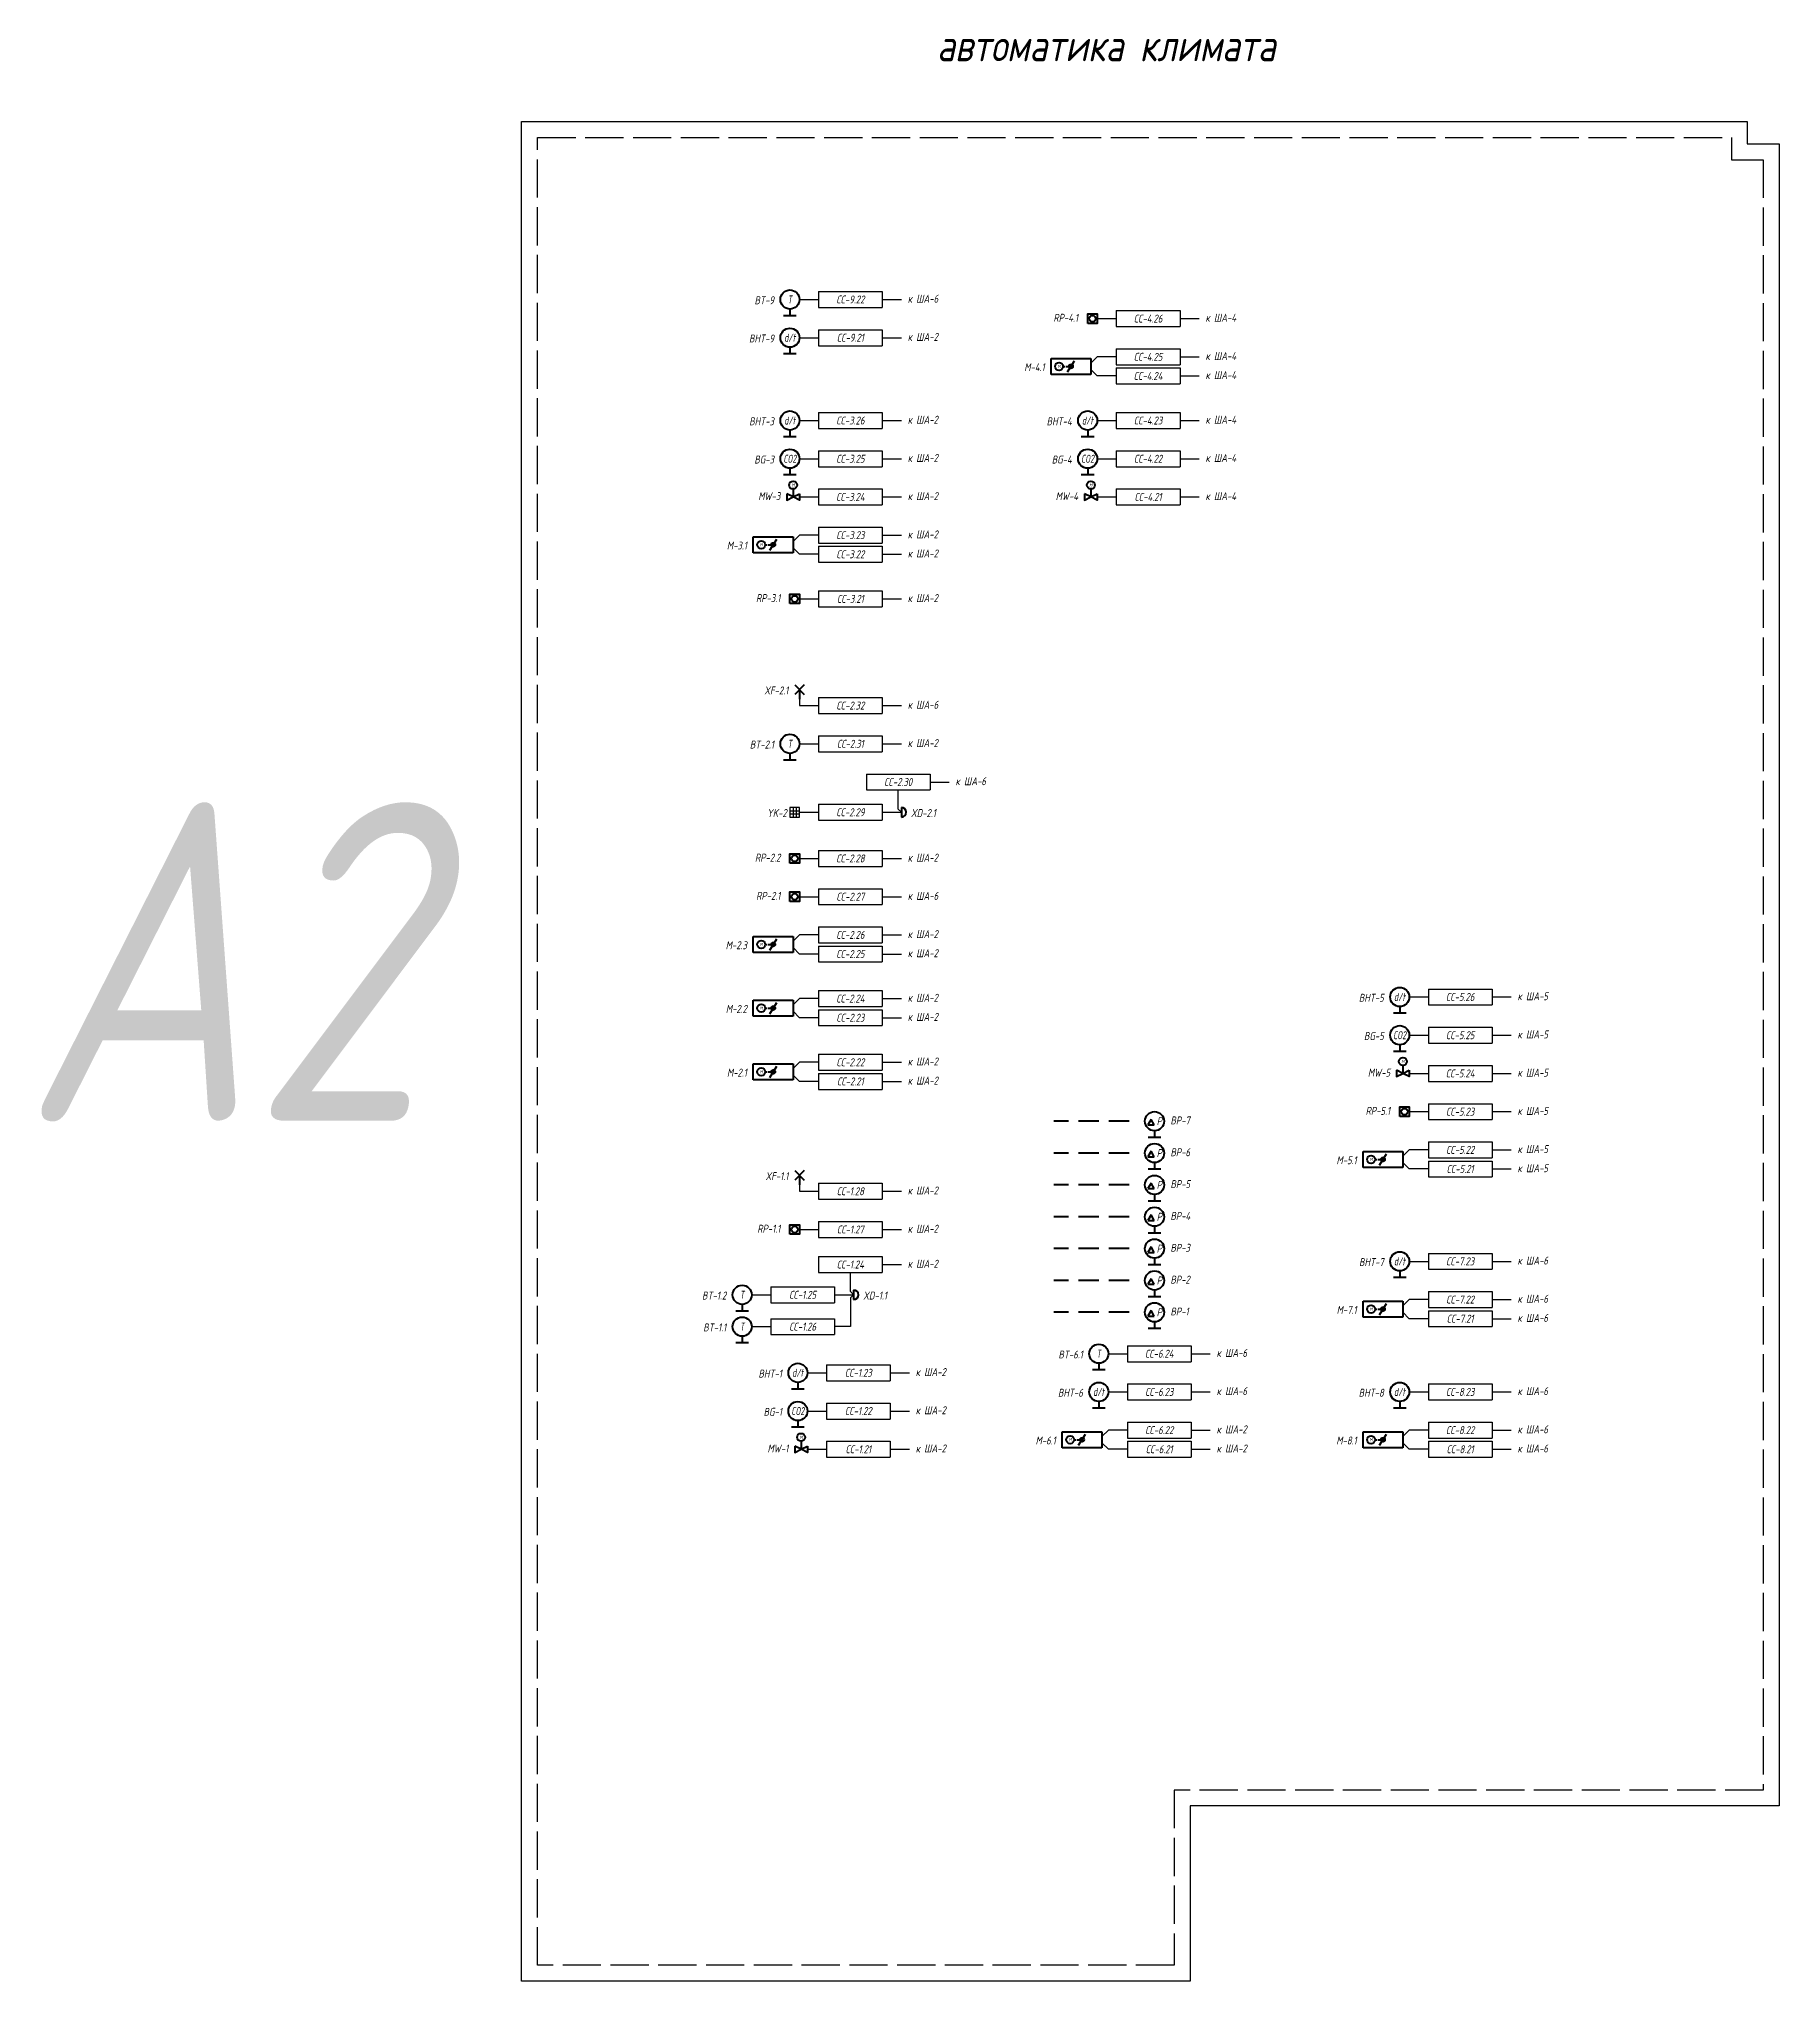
# Model space of a CAD drawing. Header units: millimetres. Extents: x -1048 to 3005, y -1068 to 487.
# Drawn here: x 1382 to 1928, y -452 to 158 of the extents above; entities that cross this region are included whole.
import ezdxf
from ezdxf.enums import TextEntityAlignment as Align

# ---------------------------------------------------------------- set-up
doc = ezdxf.new("R2010")
doc.units = ezdxf.units.MM
doc.linetypes.add('ACAD_ISO02W100', pattern=[15, 12, -3])
doc.linetypes.add('DASHED', pattern=[19.05, 12.7, -6.35])
doc.layers.add('noprint', color=2, linetype='Continuous', plot=False)
doc.styles.get("Standard").update_dxf_attribs({"font": 'arial.ttf'})
doc.styles.add('ГОСТ-ISOCPEUR', font='isocpeui.ttf', dxfattribs={"width": 0.8})
doc.linetypes.add('24AC', pattern='A,20,-5,["24AC",Standard,S=2.54,R=0,X=-5,Y=-1.27],-5', length=30)

msp = doc.modelspace()

# ---------------------------------------------------------------- texts
at = {"style": 'ГОСТ-ISOCPEUR', "width": 0.8}
for s, p in [('BT-9', (1612.76, 74.5)), ('RP-4.1', (1708.26, 69)), ('BHT-9', (1612.76, 62.5)), ('M-4.1', (1697.76, 53.5)), ('BHT-3', (1612.76, 36.5)), ('BHT-4', (1706.26, 36.5)), ('BG-3', (1612.76, 24.5)), ('BG-4', (1706.26, 24.5)), ('MW-3', (1614.76, 13)), ('MW-4', (1708.26, 13)), ('M-3.1', (1604.26, -2.5)), ('RP-3.1', (1614.76, -19)), ('XF-2.1', (1617.26, -48)), ('BT-2.1', (1612.76, -65)), ('YK-2', (1616.76, -86.5)), ('RP-2.2', (1614.76, -100.5)), ('RP-2.1', (1614.76, -112.5)), ('M-2.3', (1604.26, -128)), ('M-2.2', (1604.26, -148)), ('BHT-5', (1804.26, -144.5)), ('BG-5', (1804.26, -156.5)), ('M-2.1', (1604.26, -168)), ('MW-5', (1806.26, -168)), ('RP-5.1', (1806.26, -180)), ('M-5.1', (1795.76, -195.5)), ('XF-1.1', (1617.26, -200.5)), ('RP-1.1', (1614.76, -217)), ('BHT-7', (1804.26, -227.5)), ('BT-1.2', (1597.76, -238)), ('M-7.1', (1795.76, -242.5)), ('BT-1.1', (1597.76, -248)), ('BT-6.1', (1709.76, -256.5)), ('BHT-1', (1615.26, -262.5)), ('BHT-6', (1709.76, -268.5)), ('BHT-8', (1804.26, -268.5)), ('BG-1', (1615.26, -274.5)), ('MW-1', (1617.26, -286)), ('M-6.1', (1701.26, -283.5)), ('M-8.1', (1795.76, -283.5))]:
    msp.add_text(s, height=2.5, dxfattribs=at).set_placement(p, align=Align.RIGHT)
for s, p in [('к ША-6', (1654.76, 75)), ('к ША-4', (1748.26, 69)), ('к ША-2', (1654.76, 63)), ('к ША-4', (1748.26, 57)), ('к ША-4', (1748.26, 51)), ('к ША-2', (1654.76, 37)), ('к ША-4', (1748.26, 37)), ('к ША-2', (1654.76, 25)), ('к ША-4', (1748.26, 25)), ('к ША-2', (1654.76, 13)), ('к ША-4', (1748.26, 13)), ('к ША-2', (1654.76, 1)), ('к ША-2', (1654.76, -5)), ('к ША-2', (1654.76, -19)), ('к ША-6', (1654.76, -52.5)), ('к ША-2', (1654.76, -64.5)), ('к ША-6', (1669.76, -76.5)), ('XD-2.1', (1655.76, -86.5)), ('к ША-2', (1654.76, -100.5)), ('к ША-6', (1654.76, -112.5)), ('к ША-2', (1654.76, -124.5)), ('к ША-2', (1654.76, -130.5)), ('к ША-2', (1654.76, -144.5)), ('к ША-5', (1846.26, -144)), ('к ША-2', (1654.76, -150.5)), ('к ША-5', (1846.26, -156)), ('к ША-2', (1654.76, -164.5)), ('к ША-2', (1654.76, -170.5)), ('к ША-5', (1846.26, -168)), ('BP-7', (1737.26, -183)), ('к ША-5', (1846.26, -180)), ('BP-6', (1737.26, -193)), ('к ША-5', (1846.26, -192)), ('BP-5', (1737.26, -203)), ('к ША-5', (1846.26, -198)), ('к ША-2', (1654.76, -205)), ('BP-4', (1737.26, -213)), ('к ША-2', (1654.76, -217)), ('к ША-2', (1654.76, -228)), ('BP-3', (1737.26, -223)), ('к ША-6', (1846.26, -227)), ('BP-2', (1737.26, -233)), ('XD-1.1', (1640.76, -238)), ('к ША-6', (1846.26, -239)), ('BP-1', (1737.26, -243)), ('к ША-6', (1846.26, -245)), ('к ША-6', (1751.76, -256)), ('к ША-2', (1657.26, -262)), ('к ША-6', (1751.76, -268)), ('к ША-6', (1846.26, -268)), ('к ША-2', (1657.26, -274)), ('к ША-2', (1751.76, -280)), ('к ША-6', (1846.26, -280)), ('к ША-2', (1657.26, -286)), ('к ША-2', (1751.76, -286)), ('к ША-6', (1846.26, -286))]:
    msp.add_text(s, height=2.5, dxfattribs=at).set_placement(p)
at = {"layer": 'noprint', "style": 'ГОСТ-ISOCPEUR', "width": 0.8}
for s, height, p in [('автоматика климата', 10, (1663.93, 150.8)), ('А2', 100, (1376.2, -181.86))]:
    msp.add_text(s, height=height, dxfattribs=at).set_placement(p)

# ---------------------------------------------------------------- blocks, each defined once
blk = doc.blocks.new('вентиль с электроприводом')
at = {"color": 0, "linetype": 'DASHED', "lineweight": -2}
blk.add_line((0, 2.5), (0, 0), dxfattribs=at)
at = {"color": 0, "lineweight": -2}
for points in [[(-2, 1), (-2, -1), (0, 0), (-2, 1)], [(2, 1), (2, -1), (0, 0), (2, 1)]]:
    blk.add_lwpolyline(points, dxfattribs=at)
blk.add_circle((0, 3.75), 1.25, dxfattribs=at)
at = {"color": 0, "lineweight": -2, "style": 'ГОСТ-ISOCPEUR', "width": 0.8}
blk.add_text('M', height=1, rotation=360, dxfattribs=at).set_placement((0, 3.75), align=Align.MIDDLE_CENTER)
blk = doc.blocks.new('*T330')
at = {"color": 0, "lineweight": -2}
for p, q in [((0, 0), (20, 0)), ((0, 0), (0, -5)), ((20, 0), (20, -5)), ((0, -5), (20, -5))]:
    blk.add_line(p, q, dxfattribs=at)
at = {"color": 0, "insert": (10, -2.5), "char_height": 2.5, "width": 19, "attachment_point": 5, "style": 'ГОСТ-ISOCPEUR'}
blk.add_mtext('{СС-1.21}', dxfattribs=at)
blk = doc.blocks.new('датчик CO2')
at = {"color": 0, "lineweight": -2}
for p, q in [((-2, 0), (2, 0)), ((0, 2), (0, 0))]:
    blk.add_line(p, q, dxfattribs=at)
blk.add_circle((0, 5), 3, dxfattribs=at)
at = {"color": 0, "lineweight": -2, "style": 'ГОСТ-ISOCPEUR', "width": 0.6}
blk.add_text('CO2', height=2.5, rotation=360, dxfattribs=at).set_placement((-0.01, 5), align=Align.MIDDLE_CENTER)
blk = doc.blocks.new('*T331')
at = {"color": 0, "lineweight": -2}
for p, q in [((0, 0), (20, 0)), ((0, 0), (0, -5)), ((20, 0), (20, -5)), ((0, -5), (20, -5))]:
    blk.add_line(p, q, dxfattribs=at)
at = {"color": 0, "insert": (10, -2.5), "char_height": 2.5, "width": 19, "attachment_point": 5, "style": 'ГОСТ-ISOCPEUR'}
blk.add_mtext('{СС-1.22}', dxfattribs=at)
blk = doc.blocks.new('*T332')
at = {"color": 0, "lineweight": -2}
for p, q in [((0, 0), (20, 0)), ((0, 0), (0, -5)), ((20, 0), (20, -5)), ((0, -5), (20, -5))]:
    blk.add_line(p, q, dxfattribs=at)
at = {"color": 0, "insert": (10, -2.5), "char_height": 2.5, "width": 19, "attachment_point": 5, "style": 'ГОСТ-ISOCPEUR'}
blk.add_mtext('{СС-1.23}', dxfattribs=at)
blk = doc.blocks.new('датчик температуры и влажности')
at = {"color": 0, "lineweight": -2}
for p, q in [((-2, 0), (2, 0)), ((0, 2), (0, 0))]:
    blk.add_line(p, q, dxfattribs=at)
blk.add_circle((0, 5), 3, dxfattribs=at)
at = {"color": 0, "lineweight": -2, "style": 'ГОСТ-ISOCPEUR', "width": 0.6}
blk.add_text('d/t', height=2.5, rotation=360, dxfattribs=at).set_placement((-0.01, 5), align=Align.MIDDLE_CENTER)
blk = doc.blocks.new('*T334')
at = {"color": 0, "lineweight": -2}
for p, q in [((0, 0), (20, 0)), ((0, 0), (0, -5)), ((20, 0), (20, -5)), ((0, -5), (20, -5))]:
    blk.add_line(p, q, dxfattribs=at)
at = {"color": 0, "insert": (10, -2.5), "char_height": 2.5, "width": 19, "attachment_point": 5, "style": 'ГОСТ-ISOCPEUR'}
blk.add_mtext('{СС-6.24}', dxfattribs=at)
blk = doc.blocks.new('датчик температуры')
at = {"color": 0, "lineweight": -2}
for p, q in [((-2, 0), (2, 0)), ((0, 2), (0, 0))]:
    blk.add_line(p, q, dxfattribs=at)
blk.add_circle((0, 5), 3, dxfattribs=at)
at = {"color": 0, "lineweight": -2, "style": 'ГОСТ-ISOCPEUR', "width": 0.6}
blk.add_text('T', height=2.5, rotation=360, dxfattribs=at).set_placement((-0.01, 5), align=Align.MIDDLE_CENTER)
blk = doc.blocks.new('*T348')
at = {"color": 0, "lineweight": -2}
for p, q in [((0, 0), (20, 0)), ((0, 0), (0, -5)), ((20, 0), (20, -5)), ((0, -5), (20, -5))]:
    blk.add_line(p, q, dxfattribs=at)
at = {"color": 0, "insert": (10, -2.5), "char_height": 2.5, "width": 19, "attachment_point": 5, "style": 'ГОСТ-ISOCPEUR'}
blk.add_mtext('{СС-1.24}', dxfattribs=at)
blk = doc.blocks.new('коробка коммутационная')
at = {"color": 0, "lineweight": -2}
blk.add_line((0, 3), (0, 0), dxfattribs=at)
blk.add_arc((0, 1.5), 1.5, 270, 90, dxfattribs=at)
blk = doc.blocks.new('*T349')
at = {"color": 0, "lineweight": -2}
for p, q in [((0, 0), (20, 0)), ((0, 0), (0, -5)), ((20, 0), (20, -5)), ((0, -5), (20, -5))]:
    blk.add_line(p, q, dxfattribs=at)
at = {"color": 0, "insert": (10, -2.5), "char_height": 2.5, "width": 19, "attachment_point": 5, "style": 'ГОСТ-ISOCPEUR'}
blk.add_mtext('{СС-1.25}', dxfattribs=at)
blk = doc.blocks.new('*T350')
at = {"color": 0, "lineweight": -2}
for p, q in [((0, 0), (20, 0)), ((0, 0), (0, -5)), ((20, 0), (20, -5)), ((0, -5), (20, -5))]:
    blk.add_line(p, q, dxfattribs=at)
at = {"color": 0, "insert": (10, -2.5), "char_height": 2.5, "width": 19, "attachment_point": 5, "style": 'ГОСТ-ISOCPEUR'}
blk.add_mtext('{СС-1.26}', dxfattribs=at)
blk = doc.blocks.new('регулятор')
at = {"color": 0, "lineweight": -2}
blk.add_lwpolyline([(-1.5, -1.5), (-1.5, 1.5), (1.5, 1.5), (1.5, -1.5)], close=True, dxfattribs=at)
blk.add_circle((0, 0), 1, dxfattribs=at)
blk = doc.blocks.new('*T351')
at = {"color": 0, "lineweight": -2}
for p, q in [((0, 0), (20, 0)), ((0, 0), (0, -5)), ((20, 0), (20, -5)), ((0, -5), (20, -5))]:
    blk.add_line(p, q, dxfattribs=at)
at = {"color": 0, "insert": (10, -2.5), "char_height": 2.5, "width": 19, "attachment_point": 5, "style": 'ГОСТ-ISOCPEUR'}
blk.add_mtext('{СС-1.27}', dxfattribs=at)
blk = doc.blocks.new('дроссель d100')
at = {"color": 0, "lineweight": -2}
for p, q in [((0, 0), (0, 100)), ((0, 100), (250, 100)), ((250, 0), (0, 0)), ((103, 15), (147, 85)), ((250, 100), (250, 0))]:
    blk.add_line(p, q, dxfattribs=at)
at = {"color": 0, "linetype": 'DASHED', "lineweight": -2}
blk.add_line((75, 50), (125, 50), dxfattribs=at)
at = {"color": 0, "lineweight": -2}
for centre, radius in [((50, 50), 25), ((125, 50), 12.5)]:
    blk.add_circle(centre, radius, dxfattribs=at)
at = {"color": 0, "lineweight": -2, "style": 'ГОСТ-ISOCPEUR', "width": 0.8}
blk.add_text('M', height=20, dxfattribs=at).set_placement((50, 50), align=Align.MIDDLE_CENTER)
blk = doc.blocks.new('*T352')
at = {"color": 0, "lineweight": -2}
for p, q in [((0, 0), (20, 0)), ((0, 0), (0, -5)), ((20, 0), (20, -5)), ((0, -5), (20, -5))]:
    blk.add_line(p, q, dxfattribs=at)
at = {"color": 0, "insert": (10, -2.5), "char_height": 2.5, "width": 19, "attachment_point": 5, "style": 'ГОСТ-ISOCPEUR'}
blk.add_mtext('{СС-2.21}', dxfattribs=at)
blk = doc.blocks.new('*T353')
at = {"color": 0, "lineweight": -2}
for p, q in [((0, 0), (20, 0)), ((0, 0), (0, -5)), ((20, 0), (20, -5)), ((0, -5), (20, -5))]:
    blk.add_line(p, q, dxfattribs=at)
at = {"color": 0, "insert": (10, -2.5), "char_height": 2.5, "width": 19, "attachment_point": 5, "style": 'ГОСТ-ISOCPEUR'}
blk.add_mtext('{СС-2.22}', dxfattribs=at)
blk = doc.blocks.new('*T354')
at = {"color": 0, "lineweight": -2}
for p, q in [((0, 0), (20, 0)), ((0, 0), (0, -5)), ((20, 0), (20, -5)), ((0, -5), (20, -5))]:
    blk.add_line(p, q, dxfattribs=at)
at = {"color": 0, "insert": (10, -2.5), "char_height": 2.5, "width": 19, "attachment_point": 5, "style": 'ГОСТ-ISOCPEUR'}
blk.add_mtext('{СС-2.23}', dxfattribs=at)
blk = doc.blocks.new('*T355')
at = {"color": 0, "lineweight": -2}
for p, q in [((0, 0), (20, 0)), ((0, 0), (0, -5)), ((20, 0), (20, -5)), ((0, -5), (20, -5))]:
    blk.add_line(p, q, dxfattribs=at)
at = {"color": 0, "insert": (10, -2.5), "char_height": 2.5, "width": 19, "attachment_point": 5, "style": 'ГОСТ-ISOCPEUR'}
blk.add_mtext('{СС-2.24}', dxfattribs=at)
blk = doc.blocks.new('*T356')
at = {"color": 0, "lineweight": -2}
for p, q in [((0, 0), (20, 0)), ((0, 0), (0, -5)), ((20, 0), (20, -5)), ((0, -5), (20, -5))]:
    blk.add_line(p, q, dxfattribs=at)
at = {"color": 0, "insert": (10, -2.5), "char_height": 2.5, "width": 19, "attachment_point": 5, "style": 'ГОСТ-ISOCPEUR'}
blk.add_mtext('{СС-2.25}', dxfattribs=at)
blk = doc.blocks.new('*T357')
at = {"color": 0, "lineweight": -2}
for p, q in [((0, 0), (20, 0)), ((0, 0), (0, -5)), ((20, 0), (20, -5)), ((0, -5), (20, -5))]:
    blk.add_line(p, q, dxfattribs=at)
at = {"color": 0, "insert": (10, -2.5), "char_height": 2.5, "width": 19, "attachment_point": 5, "style": 'ГОСТ-ISOCPEUR'}
blk.add_mtext('{СС-2.26}', dxfattribs=at)
blk = doc.blocks.new('*T358')
at = {"color": 0, "lineweight": -2}
for p, q in [((0, 0), (20, 0)), ((0, 0), (0, -5)), ((20, 0), (20, -5)), ((0, -5), (20, -5))]:
    blk.add_line(p, q, dxfattribs=at)
at = {"color": 0, "insert": (10, -2.5), "char_height": 2.5, "width": 19, "attachment_point": 5, "style": 'ГОСТ-ISOCPEUR'}
blk.add_mtext('{СС-2.27}', dxfattribs=at)
blk = doc.blocks.new('*T359')
at = {"color": 0, "lineweight": -2}
for p, q in [((0, 0), (20, 0)), ((0, 0), (0, -5)), ((20, 0), (20, -5)), ((0, -5), (20, -5))]:
    blk.add_line(p, q, dxfattribs=at)
at = {"color": 0, "insert": (10, -2.5), "char_height": 2.5, "width": 19, "attachment_point": 5, "style": 'ГОСТ-ISOCPEUR'}
blk.add_mtext('{СС-2.28}', dxfattribs=at)
blk = doc.blocks.new('клавиатура ОС')
at = {"color": 0}
for p, q in [((0, 2), (3, 2)), ((0, 1), (3, 1)), ((1, 3), (1, 0)), ((2, 3), (2, 0))]:
    blk.add_line(p, q, dxfattribs=at)
blk.add_lwpolyline([(0, 0), (3, 0), (3, 3), (0, 3)], close=True, dxfattribs=at)
blk = doc.blocks.new('*T360')
at = {"color": 0, "lineweight": -2}
for p, q in [((0, 0), (20, 0)), ((0, 0), (0, -5)), ((20, 0), (20, -5)), ((0, -5), (20, -5))]:
    blk.add_line(p, q, dxfattribs=at)
at = {"color": 0, "insert": (10, -2.5), "char_height": 2.5, "width": 19, "attachment_point": 5, "style": 'ГОСТ-ISOCPEUR'}
blk.add_mtext('{СС-2.29}', dxfattribs=at)
blk = doc.blocks.new('*T361')
at = {"color": 0, "lineweight": -2}
for p, q in [((0, 0), (20, 0)), ((0, 0), (0, -5)), ((20, 0), (20, -5)), ((0, -5), (20, -5))]:
    blk.add_line(p, q, dxfattribs=at)
at = {"color": 0, "insert": (10, -2.5), "char_height": 2.5, "width": 19, "attachment_point": 5, "style": 'ГОСТ-ISOCPEUR'}
blk.add_mtext('{СС-2.30}', dxfattribs=at)
blk = doc.blocks.new('*T362')
at = {"color": 0, "lineweight": -2}
for p, q in [((0, 0), (20, 0)), ((0, 0), (0, -5)), ((20, 0), (20, -5)), ((0, -5), (20, -5))]:
    blk.add_line(p, q, dxfattribs=at)
at = {"color": 0, "insert": (10, -2.5), "char_height": 2.5, "width": 19, "attachment_point": 5, "style": 'ГОСТ-ISOCPEUR'}
blk.add_mtext('{СС-3.21}', dxfattribs=at)
blk = doc.blocks.new('*T363')
at = {"color": 0, "lineweight": -2}
for p, q in [((0, 0), (20, 0)), ((0, 0), (0, -5)), ((20, 0), (20, -5)), ((0, -5), (20, -5))]:
    blk.add_line(p, q, dxfattribs=at)
at = {"color": 0, "insert": (10, -2.5), "char_height": 2.5, "width": 19, "attachment_point": 5, "style": 'ГОСТ-ISOCPEUR'}
blk.add_mtext('{СС-3.22}', dxfattribs=at)
blk = doc.blocks.new('*T364')
at = {"color": 0, "lineweight": -2}
for p, q in [((0, 0), (20, 0)), ((0, 0), (0, -5)), ((20, 0), (20, -5)), ((0, -5), (20, -5))]:
    blk.add_line(p, q, dxfattribs=at)
at = {"color": 0, "insert": (10, -2.5), "char_height": 2.5, "width": 19, "attachment_point": 5, "style": 'ГОСТ-ISOCPEUR'}
blk.add_mtext('{СС-3.23}', dxfattribs=at)
blk = doc.blocks.new('*T365')
at = {"color": 0, "lineweight": -2}
for p, q in [((0, 0), (20, 0)), ((0, 0), (0, -5)), ((20, 0), (20, -5)), ((0, -5), (20, -5))]:
    blk.add_line(p, q, dxfattribs=at)
at = {"color": 0, "insert": (10, -2.5), "char_height": 2.5, "width": 19, "attachment_point": 5, "style": 'ГОСТ-ISOCPEUR'}
blk.add_mtext('{СС-3.24}', dxfattribs=at)
blk = doc.blocks.new('*T366')
at = {"color": 0, "lineweight": -2}
for p, q in [((0, 0), (20, 0)), ((0, 0), (0, -5)), ((20, 0), (20, -5)), ((0, -5), (20, -5))]:
    blk.add_line(p, q, dxfattribs=at)
at = {"color": 0, "insert": (10, -2.5), "char_height": 2.5, "width": 19, "attachment_point": 5, "style": 'ГОСТ-ISOCPEUR'}
blk.add_mtext('{СС-3.25}', dxfattribs=at)
blk = doc.blocks.new('*T367')
at = {"color": 0, "lineweight": -2}
for p, q in [((0, 0), (20, 0)), ((0, 0), (0, -5)), ((20, 0), (20, -5)), ((0, -5), (20, -5))]:
    blk.add_line(p, q, dxfattribs=at)
at = {"color": 0, "insert": (10, -2.5), "char_height": 2.5, "width": 19, "attachment_point": 5, "style": 'ГОСТ-ISOCPEUR'}
blk.add_mtext('{СС-3.26}', dxfattribs=at)
blk = doc.blocks.new('*T368')
at = {"color": 0, "lineweight": -2}
for p, q in [((0, 0), (20, 0)), ((0, 0), (0, -5)), ((20, 0), (20, -5)), ((0, -5), (20, -5))]:
    blk.add_line(p, q, dxfattribs=at)
at = {"color": 0, "insert": (10, -2.5), "char_height": 2.5, "width": 19, "attachment_point": 5, "style": 'ГОСТ-ISOCPEUR'}
blk.add_mtext('{СС-9.21}', dxfattribs=at)
blk = doc.blocks.new('*T369')
at = {"color": 0, "lineweight": -2}
for p, q in [((0, 0), (20, 0)), ((0, 0), (0, -5)), ((20, 0), (20, -5)), ((0, -5), (20, -5))]:
    blk.add_line(p, q, dxfattribs=at)
at = {"color": 0, "insert": (10, -2.5), "char_height": 2.5, "width": 19, "attachment_point": 5, "style": 'ГОСТ-ISOCPEUR'}
blk.add_mtext('{СС-9.22}', dxfattribs=at)
blk = doc.blocks.new('*T370')
at = {"color": 0, "lineweight": -2}
for p, q in [((0, 0), (20, 0)), ((0, 0), (0, -5)), ((20, 0), (20, -5)), ((0, -5), (20, -5))]:
    blk.add_line(p, q, dxfattribs=at)
at = {"color": 0, "insert": (10, -2.5), "char_height": 2.5, "width": 19, "attachment_point": 5, "style": 'ГОСТ-ISOCPEUR'}
blk.add_mtext('{СС-6.21}', dxfattribs=at)
blk = doc.blocks.new('*T371')
at = {"color": 0, "lineweight": -2}
for p, q in [((0, 0), (20, 0)), ((0, 0), (0, -5)), ((20, 0), (20, -5)), ((0, -5), (20, -5))]:
    blk.add_line(p, q, dxfattribs=at)
at = {"color": 0, "insert": (10, -2.5), "char_height": 2.5, "width": 19, "attachment_point": 5, "style": 'ГОСТ-ISOCPEUR'}
blk.add_mtext('{СС-6.22}', dxfattribs=at)
blk = doc.blocks.new('*T372')
at = {"color": 0, "lineweight": -2}
for p, q in [((0, 0), (20, 0)), ((0, 0), (0, -5)), ((20, 0), (20, -5)), ((0, -5), (20, -5))]:
    blk.add_line(p, q, dxfattribs=at)
at = {"color": 0, "insert": (10, -2.5), "char_height": 2.5, "width": 19, "attachment_point": 5, "style": 'ГОСТ-ISOCPEUR'}
blk.add_mtext('{СС-6.23}', dxfattribs=at)
blk = doc.blocks.new('*T374')
at = {"color": 0, "lineweight": -2}
for p, q in [((0, 0), (20, 0)), ((0, 0), (0, -5)), ((20, 0), (20, -5)), ((0, -5), (20, -5))]:
    blk.add_line(p, q, dxfattribs=at)
at = {"color": 0, "insert": (10, -2.5), "char_height": 2.5, "width": 19, "attachment_point": 5, "style": 'ГОСТ-ISOCPEUR'}
blk.add_mtext('{СС-5.21}', dxfattribs=at)
blk = doc.blocks.new('*T375')
at = {"color": 0, "lineweight": -2}
for p, q in [((0, 0), (20, 0)), ((0, 0), (0, -5)), ((20, 0), (20, -5)), ((0, -5), (20, -5))]:
    blk.add_line(p, q, dxfattribs=at)
at = {"color": 0, "insert": (10, -2.5), "char_height": 2.5, "width": 19, "attachment_point": 5, "style": 'ГОСТ-ISOCPEUR'}
blk.add_mtext('{СС-5.22}', dxfattribs=at)
blk = doc.blocks.new('*T376')
at = {"color": 0, "lineweight": -2}
for p, q in [((0, 0), (20, 0)), ((0, 0), (0, -5)), ((20, 0), (20, -5)), ((0, -5), (20, -5))]:
    blk.add_line(p, q, dxfattribs=at)
at = {"color": 0, "insert": (10, -2.5), "char_height": 2.5, "width": 19, "attachment_point": 5, "style": 'ГОСТ-ISOCPEUR'}
blk.add_mtext('{СС-5.23}', dxfattribs=at)
blk = doc.blocks.new('*T377')
at = {"color": 0, "lineweight": -2}
for p, q in [((0, 0), (20, 0)), ((0, 0), (0, -5)), ((20, 0), (20, -5)), ((0, -5), (20, -5))]:
    blk.add_line(p, q, dxfattribs=at)
at = {"color": 0, "insert": (10, -2.5), "char_height": 2.5, "width": 19, "attachment_point": 5, "style": 'ГОСТ-ISOCPEUR'}
blk.add_mtext('{СС-5.24}', dxfattribs=at)
blk = doc.blocks.new('*T378')
at = {"color": 0, "lineweight": -2}
for p, q in [((0, 0), (20, 0)), ((0, 0), (0, -5)), ((20, 0), (20, -5)), ((0, -5), (20, -5))]:
    blk.add_line(p, q, dxfattribs=at)
at = {"color": 0, "insert": (10, -2.5), "char_height": 2.5, "width": 19, "attachment_point": 5, "style": 'ГОСТ-ISOCPEUR'}
blk.add_mtext('{СС-5.25}', dxfattribs=at)
blk = doc.blocks.new('*T379')
at = {"color": 0, "lineweight": -2}
for p, q in [((0, 0), (20, 0)), ((0, 0), (0, -5)), ((20, 0), (20, -5)), ((0, -5), (20, -5))]:
    blk.add_line(p, q, dxfattribs=at)
at = {"color": 0, "insert": (10, -2.5), "char_height": 2.5, "width": 19, "attachment_point": 5, "style": 'ГОСТ-ISOCPEUR'}
blk.add_mtext('{СС-5.26}', dxfattribs=at)
blk = doc.blocks.new('*T380')
at = {"color": 0, "lineweight": -2}
for p, q in [((0, 0), (20, 0)), ((0, 0), (0, -5)), ((20, 0), (20, -5)), ((0, -5), (20, -5))]:
    blk.add_line(p, q, dxfattribs=at)
at = {"color": 0, "insert": (10, -2.5), "char_height": 2.5, "width": 19, "attachment_point": 5, "style": 'ГОСТ-ISOCPEUR'}
blk.add_mtext('{СС-8.21}', dxfattribs=at)
blk = doc.blocks.new('*T381')
at = {"color": 0, "lineweight": -2}
for p, q in [((0, 0), (20, 0)), ((0, 0), (0, -5)), ((20, 0), (20, -5)), ((0, -5), (20, -5))]:
    blk.add_line(p, q, dxfattribs=at)
at = {"color": 0, "insert": (10, -2.5), "char_height": 2.5, "width": 19, "attachment_point": 5, "style": 'ГОСТ-ISOCPEUR'}
blk.add_mtext('{СС-8.22}', dxfattribs=at)
blk = doc.blocks.new('*T382')
at = {"color": 0, "lineweight": -2}
for p, q in [((0, 0), (20, 0)), ((0, 0), (0, -5)), ((20, 0), (20, -5)), ((0, -5), (20, -5))]:
    blk.add_line(p, q, dxfattribs=at)
at = {"color": 0, "insert": (10, -2.5), "char_height": 2.5, "width": 19, "attachment_point": 5, "style": 'ГОСТ-ISOCPEUR'}
blk.add_mtext('{СС-8.23}', dxfattribs=at)
blk = doc.blocks.new('*T383')
at = {"color": 0, "lineweight": -2}
for p, q in [((0, 0), (20, 0)), ((0, 0), (0, -5)), ((20, 0), (20, -5)), ((0, -5), (20, -5))]:
    blk.add_line(p, q, dxfattribs=at)
at = {"color": 0, "insert": (10, -2.5), "char_height": 2.5, "width": 19, "attachment_point": 5, "style": 'ГОСТ-ISOCPEUR'}
blk.add_mtext('{СС-7.21}', dxfattribs=at)
blk = doc.blocks.new('*T384')
at = {"color": 0, "lineweight": -2}
for p, q in [((0, 0), (20, 0)), ((0, 0), (0, -5)), ((20, 0), (20, -5)), ((0, -5), (20, -5))]:
    blk.add_line(p, q, dxfattribs=at)
at = {"color": 0, "insert": (10, -2.5), "char_height": 2.5, "width": 19, "attachment_point": 5, "style": 'ГОСТ-ISOCPEUR'}
blk.add_mtext('{СС-7.22}', dxfattribs=at)
blk = doc.blocks.new('*T385')
at = {"color": 0, "lineweight": -2}
for p, q in [((0, 0), (20, 0)), ((0, 0), (0, -5)), ((20, 0), (20, -5)), ((0, -5), (20, -5))]:
    blk.add_line(p, q, dxfattribs=at)
at = {"color": 0, "insert": (10, -2.5), "char_height": 2.5, "width": 19, "attachment_point": 5, "style": 'ГОСТ-ISOCPEUR'}
blk.add_mtext('{СС-7.23}', dxfattribs=at)
blk = doc.blocks.new('датчик давления')
at = {"color": 0, "lineweight": -2}
for p, q in [((-1.09, 5.56), (-2.09, 3.83)), ((-2.09, 3.83), (-0.09, 3.83)), ((-2, 0), (2, 0)), ((-0.09, 3.83), (-1.09, 5.56)), ((0, 2), (0, 0))]:
    blk.add_line(p, q, dxfattribs=at)
blk.add_circle((0, 5), 3, dxfattribs=at)
at = {"color": 0, "lineweight": -2, "style": 'ГОСТ-ISOCPEUR', "width": 0.8}
blk.add_text('P', height=2.5, rotation=360, dxfattribs=at).set_placement((1.5, 5), align=Align.MIDDLE_CENTER)
blk = doc.blocks.new('*T386')
at = {"color": 0, "lineweight": -2}
for p, q in [((0, 0), (20, 0)), ((0, 0), (0, -5)), ((20, 0), (20, -5)), ((0, -5), (20, -5))]:
    blk.add_line(p, q, dxfattribs=at)
at = {"color": 0, "insert": (10, -2.5), "char_height": 2.5, "width": 19, "attachment_point": 5, "style": 'ГОСТ-ISOCPEUR'}
blk.add_mtext('{СС-2.31}', dxfattribs=at)
blk = doc.blocks.new('*T387')
at = {"color": 0, "lineweight": -2}
for p, q in [((0, 0), (20, 0)), ((0, 0), (0, -5)), ((20, 0), (20, -5)), ((0, -5), (20, -5))]:
    blk.add_line(p, q, dxfattribs=at)
at = {"color": 0, "insert": (10, -2.5), "char_height": 2.5, "width": 19, "attachment_point": 5, "style": 'ГОСТ-ISOCPEUR'}
blk.add_mtext('{СС-4.21}', dxfattribs=at)
blk = doc.blocks.new('*T388')
at = {"color": 0, "lineweight": -2}
for p, q in [((0, 0), (20, 0)), ((0, 0), (0, -5)), ((20, 0), (20, -5)), ((0, -5), (20, -5))]:
    blk.add_line(p, q, dxfattribs=at)
at = {"color": 0, "insert": (10, -2.5), "char_height": 2.5, "width": 19, "attachment_point": 5, "style": 'ГОСТ-ISOCPEUR'}
blk.add_mtext('{СС-4.22}', dxfattribs=at)
blk = doc.blocks.new('*T389')
at = {"color": 0, "lineweight": -2}
for p, q in [((0, 0), (20, 0)), ((0, 0), (0, -5)), ((20, 0), (20, -5)), ((0, -5), (20, -5))]:
    blk.add_line(p, q, dxfattribs=at)
at = {"color": 0, "insert": (10, -2.5), "char_height": 2.5, "width": 19, "attachment_point": 5, "style": 'ГОСТ-ISOCPEUR'}
blk.add_mtext('{СС-4.23}', dxfattribs=at)
blk = doc.blocks.new('*T390')
at = {"color": 0, "lineweight": -2}
for p, q in [((0, 0), (20, 0)), ((0, 0), (0, -5)), ((20, 0), (20, -5)), ((0, -5), (20, -5))]:
    blk.add_line(p, q, dxfattribs=at)
at = {"color": 0, "insert": (10, -2.5), "char_height": 2.5, "width": 19, "attachment_point": 5, "style": 'ГОСТ-ISOCPEUR'}
blk.add_mtext('{СС-4.24}', dxfattribs=at)
blk = doc.blocks.new('*T391')
at = {"color": 0, "lineweight": -2}
for p, q in [((0, 0), (20, 0)), ((0, 0), (0, -5)), ((20, 0), (20, -5)), ((0, -5), (20, -5))]:
    blk.add_line(p, q, dxfattribs=at)
at = {"color": 0, "insert": (10, -2.5), "char_height": 2.5, "width": 19, "attachment_point": 5, "style": 'ГОСТ-ISOCPEUR'}
blk.add_mtext('{СС-4.25}', dxfattribs=at)
blk = doc.blocks.new('*T392')
at = {"color": 0, "lineweight": -2}
for p, q in [((0, 0), (20, 0)), ((0, 0), (0, -5)), ((20, 0), (20, -5)), ((0, -5), (20, -5))]:
    blk.add_line(p, q, dxfattribs=at)
at = {"color": 0, "insert": (10, -2.5), "char_height": 2.5, "width": 19, "attachment_point": 5, "style": 'ГОСТ-ISOCPEUR'}
blk.add_mtext('{СС-4.26}', dxfattribs=at)
blk = doc.blocks.new('*T468')
at = {"color": 0, "lineweight": -2}
for p, q in [((0, 0), (20, 0)), ((0, 0), (0, -5)), ((20, 0), (20, -5)), ((0, -5), (20, -5))]:
    blk.add_line(p, q, dxfattribs=at)
at = {"color": 0, "insert": (10, -2.5), "char_height": 2.5, "width": 19, "attachment_point": 5, "style": 'ГОСТ-ISOCPEUR'}
blk.add_mtext('{СС-1.28}', dxfattribs=at)
blk = doc.blocks.new('стац. точка')
at = {"color": 0, "lineweight": -2}
for p, q in [((-1.5, 1.5), (1.5, -1.5)), ((1.5, 1.5), (-1.5, -1.5)), ((0, 0), (0, -3))]:
    blk.add_line(p, q, dxfattribs=at)
blk = doc.blocks.new('*T469')
at = {"color": 0, "lineweight": -2}
for p, q in [((0, 0), (20, 0)), ((0, 0), (0, -5)), ((20, 0), (20, -5)), ((0, -5), (20, -5))]:
    blk.add_line(p, q, dxfattribs=at)
at = {"color": 0, "insert": (10, -2.5), "char_height": 2.5, "width": 19, "attachment_point": 5, "style": 'ГОСТ-ISOCPEUR'}
blk.add_mtext('{СС-2.32}', dxfattribs=at)

# ---------------------------------------------------------------- linework, layer by layer
at = {"ltscale": 0.2}
for p, q in [((1620.76, 76), (1626.76, 76)), ((1646.76, 76), (1652.76, 76)), ((1714.26, 70), (1720.26, 70)), ((1740.26, 70), (1746.26, 70)), ((1620.76, 64), (1626.76, 64)), ((1646.76, 64), (1652.76, 64)), ((1740.26, 58), (1746.26, 58)), ((1620.76, 38), (1626.76, 38)), ((1646.76, 38), (1652.76, 38)), ((1714.26, 38), (1720.26, 38)), ((1740.26, 38), (1746.26, 38)), ((1620.76, 26), (1626.76, 26)), ((1646.76, 26), (1652.76, 26)), ((1714.26, 26), (1720.26, 26)), ((1740.26, 26), (1746.26, 26)), ((1646.76, 2), (1652.76, 2)), ((1620.76, -18), (1626.76, -18)), ((1646.76, -18), (1652.76, -18)), ((1646.76, -51.5), (1652.76, -51.5)), ((1620.76, -63.5), (1626.76, -63.5)), ((1646.76, -63.5), (1652.76, -63.5)), ((1661.76, -75.5), (1667.76, -75.5)), ((1620.76, -85), (1626.76, -85)), ((1646.76, -85), (1652.76, -85)), ((1620.76, -99.5), (1626.76, -99.5)), ((1646.76, -99.5), (1652.76, -99.5)), ((1620.76, -111.5), (1626.76, -111.5)), ((1646.76, -111.5), (1652.76, -111.5)), ((1646.76, -123.5), (1652.76, -123.5)), ((1646.76, -143.5), (1652.76, -143.5)), ((1812.26, -143), (1818.26, -143)), ((1838.26, -143), (1844.26, -143)), ((1812.26, -155), (1818.26, -155)), ((1838.26, -155), (1844.26, -155)), ((1646.76, -163.5), (1652.76, -163.5)), ((1812.26, -179), (1818.26, -179)), ((1838.26, -179), (1844.26, -179)), ((1838.26, -191), (1844.26, -191)), ((1646.76, -204), (1652.76, -204)), ((1620.76, -216), (1626.76, -216)), ((1646.76, -216), (1652.76, -216)), ((1646.76, -227), (1652.76, -227)), ((1812.26, -226), (1818.26, -226)), ((1838.26, -226), (1844.26, -226)), ((1605.76, -236.5), (1611.76, -236.5)), ((1631.76, -236.5), (1637.76, -236.5)), ((1838.26, -238), (1844.26, -238)), ((1605.76, -246.5), (1611.76, -246.5)), ((1717.76, -255), (1723.76, -255)), ((1743.76, -255), (1749.76, -255)), ((1623.26, -261), (1629.26, -261)), ((1649.26, -261), (1655.26, -261)), ((1717.76, -267), (1723.76, -267)), ((1743.76, -267), (1749.76, -267)), ((1812.26, -267), (1818.26, -267)), ((1838.26, -267), (1844.26, -267)), ((1623.26, -273), (1629.26, -273)), ((1649.26, -273), (1655.26, -273)), ((1743.76, -279), (1749.76, -279)), ((1838.26, -279), (1844.26, -279))]:
    msp.add_line(p, q, dxfattribs=at)
at = {"linetype": '24AC', "ltscale": 0.2}
for p, q in [((1740.26, 52), (1746.26, 52)), ((1620.76, 14), (1626.76, 14)), ((1646.76, 14), (1652.76, 14)), ((1714.26, 14), (1720.26, 14)), ((1740.26, 14), (1746.26, 14)), ((1646.76, -4), (1652.76, -4)), ((1646.76, -129.5), (1652.76, -129.5)), ((1646.76, -149.5), (1652.76, -149.5)), ((1646.76, -169.5), (1652.76, -169.5)), ((1812.26, -167), (1818.26, -167)), ((1838.26, -167), (1844.26, -167)), ((1838.26, -197), (1844.26, -197)), ((1838.26, -244), (1844.26, -244)), ((1623.26, -285), (1629.26, -285)), ((1649.26, -285), (1655.26, -285)), ((1743.76, -285), (1749.76, -285)), ((1838.26, -285), (1844.26, -285))]:
    msp.add_line(p, q, dxfattribs=at)
at = {"linetype": 'DASHED', "lineweight": 40, "ltscale": 0.5}
for p, q in [((1724.26, -182), (1700.6, -182)), ((1724.26, -192), (1700.6, -192)), ((1724.26, -202), (1700.6, -202)), ((1724.26, -212), (1700.6, -212)), ((1724.26, -222), (1700.6, -222)), ((1724.26, -232), (1700.6, -232)), ((1724.26, -242), (1700.6, -242))]:
    msp.add_line(p, q, dxfattribs=at)
for points in [[(1720.26, 58), (1714.26, 58), (1712.26, 56)], [(1626.76, 2), (1620.76, 2), (1618.76, 0)], [(1626.76, -123.5), (1620.76, -123.5), (1618.76, -125.5)], [(1626.76, -143.5), (1620.76, -143.5), (1618.76, -145.5)], [(1626.76, -163.5), (1620.76, -163.5), (1618.76, -165.5)], [(1818.26, -191), (1812.26, -191), (1810.26, -193)], [(1818.26, -238), (1812.26, -238), (1810.26, -240)], [(1723.76, -279), (1717.76, -279), (1715.76, -281)], [(1818.26, -279), (1812.26, -279), (1810.26, -281)]]:
    msp.add_lwpolyline(points)
at = {"linetype": '24AC', "ltscale": 0.2, "flags": 128}
for points in [[(1720.26, 52), (1714.26, 52), (1712.26, 54)], [(1626.76, -4), (1620.76, -4), (1618.76, -2)], [(1626.76, -129.5), (1620.76, -129.5), (1618.76, -127.5)], [(1626.76, -149.5), (1620.76, -149.5), (1618.76, -147.5)], [(1626.76, -169.5), (1620.76, -169.5), (1618.76, -167.5)], [(1818.26, -197), (1812.26, -197), (1810.26, -195)], [(1818.26, -244), (1812.26, -244), (1810.26, -242)], [(1723.76, -285), (1717.76, -285), (1715.76, -283)], [(1818.26, -285), (1812.26, -285), (1810.26, -283)]]:
    msp.add_lwpolyline(points, dxfattribs=at)
at = {"ltscale": 0.2, "flags": 128}
for points in [[(1620.76, -49.5), (1620.76, -51.5), (1626.76, -51.5)], [(1620.76, -202), (1620.76, -204), (1626.76, -204)], [(1637.76, -236.5), (1636.76, -237.5), (1636.76, -246.5), (1631.76, -246.5)]]:
    msp.add_lwpolyline(points, dxfattribs=at)
at = {"ltscale": 8, "flags": 128}
for points in [[(1652.76, -85), (1651.76, -84), (1651.76, -78)], [(1637.76, -236.5), (1636.76, -235.5), (1636.76, -229.5)]]:
    msp.add_lwpolyline(points, dxfattribs=at)
at = {"layer": 'noprint'}
msp.add_lwpolyline([(1533.5, 131.88), (1918.42, 131.88), (1918.42, 124.88), (1928.42, 124.88), (1928.42, -397), (1743.42, -397), (1743.42, -452), (1533.5, -452)], close=True, dxfattribs=at)
at = {"layer": 'noprint', "linetype": 'ACAD_ISO02W100'}
msp.add_lwpolyline([(1538.5, 126.88), (1913.42, 126.88), (1913.42, 119.88), (1923.42, 119.88), (1923.42, -392), (1738.42, -392), (1738.42, -447), (1538.5, -447)], close=True, dxfattribs=at)

# ---------------------------------------------------------------- block references
at = {"lineweight": 40}
for name, p in [('датчик температуры', (1617.76, 71)), ('регулятор', (1712.76, 70)), ('датчик температуры и влажности', (1617.76, 59)), ('датчик температуры и влажности', (1617.76, 33)), ('датчик температуры и влажности', (1711.26, 33)), ('датчик CO2', (1617.76, 21)), ('датчик CO2', (1711.26, 21)), ('вентиль с электроприводом', (1618.76, 14)), ('вентиль с электроприводом', (1712.26, 14)), ('регулятор', (1619.26, -18)), ('датчик температуры', (1617.76, -68.5)), ('клавиатура ОС', (1617.76, -86.5)), ('коробка коммутационная', (1652.76, -86.5)), ('регулятор', (1619.26, -99.5)), ('регулятор', (1619.26, -111.5)), ('датчик температуры и влажности', (1809.26, -148)), ('датчик CO2', (1809.26, -160)), ('вентиль с электроприводом', (1810.26, -167)), ('датчик давления', (1732.26, -187)), ('регулятор', (1810.76, -179)), ('датчик давления', (1732.26, -197)), ('датчик давления', (1732.26, -207)), ('датчик давления', (1732.26, -217)), ('регулятор', (1619.26, -216)), ('датчик давления', (1732.26, -227)), ('датчик температуры и влажности', (1809.26, -231)), ('датчик давления', (1732.26, -237)), ('датчик температуры', (1602.76, -241.5)), ('коробка коммутационная', (1637.76, -238)), ('датчик температуры', (1602.76, -251.5)), ('датчик давления', (1732.26, -247)), ('датчик температуры', (1714.76, -260)), ('датчик температуры и влажности', (1620.26, -266)), ('датчик температуры и влажности', (1714.76, -272)), ('датчик температуры и влажности', (1809.26, -272)), ('датчик CO2', (1620.26, -278)), ('вентиль с электроприводом', (1621.26, -285))]:
    msp.add_blockref(name, p, dxfattribs=at)
for name, p in [('*T369', (1626.76, 78.5)), ('*T392', (1720.26, 72.5)), ('*T368', (1626.76, 66.5)), ('*T391', (1720.26, 60.5)), ('*T390', (1720.26, 54.5)), ('*T367', (1626.76, 40.5)), ('*T389', (1720.26, 40.5)), ('*T366', (1626.76, 28.5)), ('*T388', (1720.26, 28.5)), ('*T365', (1626.76, 16.5)), ('*T387', (1720.26, 16.5)), ('*T364', (1626.76, 4.5)), ('*T363', (1626.76, -1.5)), ('*T362', (1626.76, -15.5)), ('*T469', (1626.76, -49)), ('*T386', (1626.76, -61)), ('*T361', (1641.76, -73)), ('*T360', (1626.76, -82.5)), ('*T359', (1626.76, -97)), ('*T358', (1626.76, -109)), ('*T357', (1626.76, -121)), ('*T356', (1626.76, -127)), ('*T355', (1626.76, -141)), ('*T379', (1818.26, -140.5)), ('*T354', (1626.76, -147)), ('*T378', (1818.26, -152.5)), ('*T353', (1626.76, -161)), ('*T377', (1818.26, -164.5)), ('*T352', (1626.76, -167)), ('*T376', (1818.26, -176.5)), ('*T375', (1818.26, -188.5)), ('*T374', (1818.26, -194.5)), ('*T468', (1626.76, -201.5)), ('*T351', (1626.76, -213.5)), ('*T348', (1626.76, -224.5)), ('*T385', (1818.26, -223.5)), ('*T349', (1611.76, -234)), ('*T384', (1818.26, -235.5)), ('*T383', (1818.26, -241.5)), ('*T350', (1611.76, -244)), ('*T334', (1723.76, -252.5)), ('*T332', (1629.26, -258.5)), ('*T372', (1723.76, -264.5)), ('*T382', (1818.26, -264.5)), ('*T331', (1629.26, -270.5)), ('*T371', (1723.76, -276.5)), ('*T381', (1818.26, -276.5)), ('*T330', (1629.26, -282.5)), ('*T370', (1723.76, -282.5)), ('*T380', (1818.26, -282.5))]:
    msp.add_blockref(name, p)
at = {"lineweight": 40, "xscale": 0.05, "yscale": 0.05, "zscale": 0.05, "rotation": 360}
for p in [(1699.76, 52.5), (1606.26, -3.5), (1606.26, -129), (1606.26, -149), (1606.26, -169), (1797.76, -196.5), (1797.76, -243.5), (1703.26, -284.5), (1797.76, -284.5)]:
    msp.add_blockref('дроссель d100', p, dxfattribs=at)
at = {"color": 5, "lineweight": 40}
for p in [(1620.76, -46.5), (1620.76, -199)]:
    msp.add_blockref('стац. точка', p, dxfattribs=at)

msp.set_redraw_order([(e.dxf.handle, doc.entitydb.next_handle()) for e in msp.query("TEXT MTEXT ATTDEF DIMENSION ARC_DIMENSION")])  # texts and dimensions are drawn at this point

doc.saveas('drawing.dxf')
